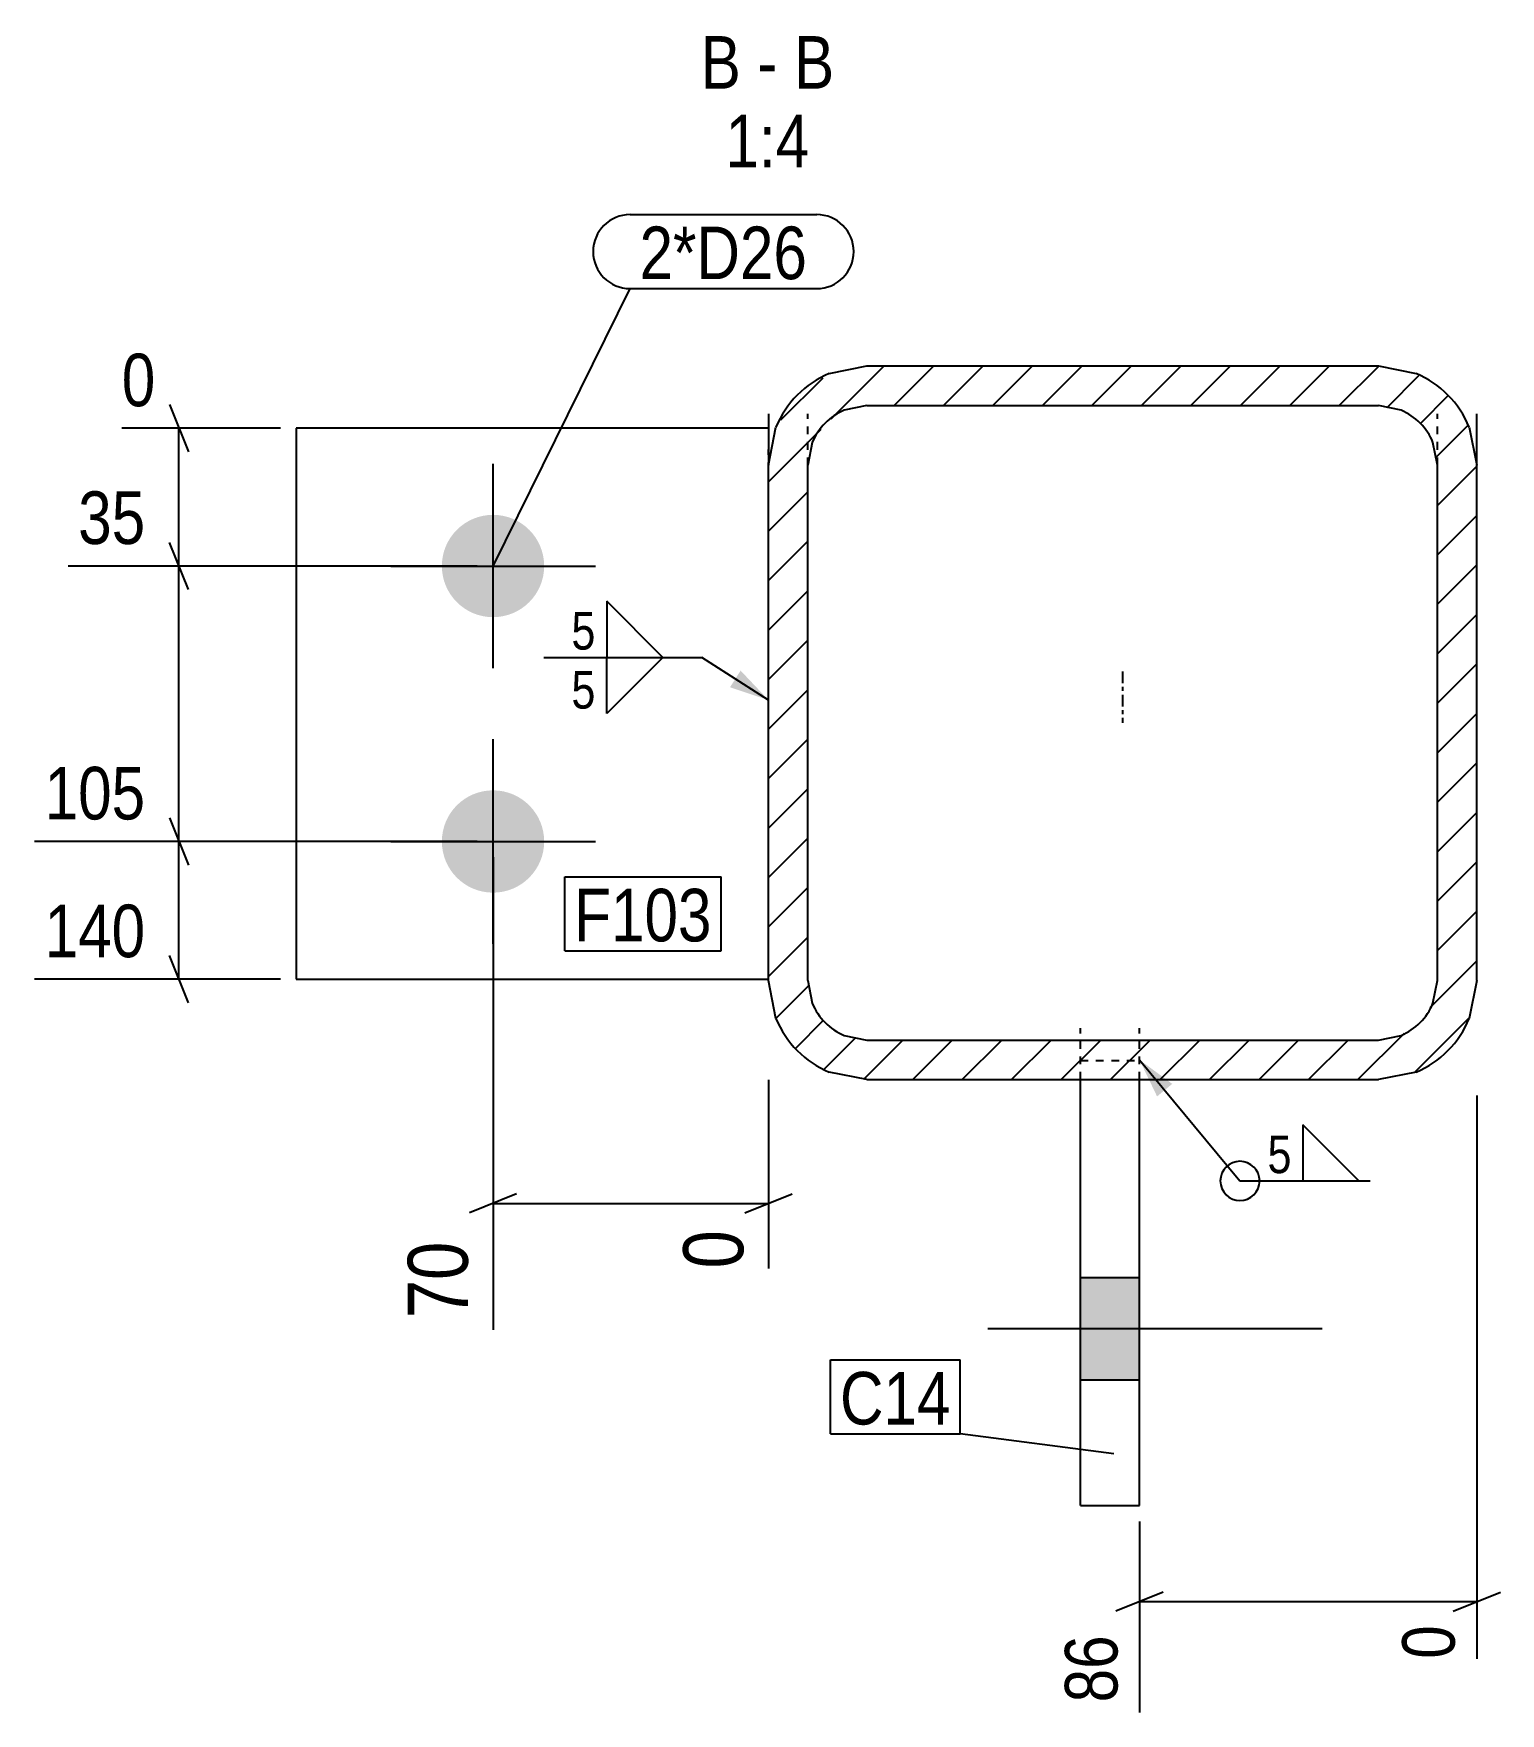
# Model space of a CAD drawing. Header units: millimetres. Extents: x 26 to 42465, y 8 to 1512.
# Drawn here: x 9206.9 to 9579.6, y 9.3 to 436.2 of the extents above; entities that cross this region are included whole.
import ezdxf

# ---------------------------------------------------------------- set-up
doc = ezdxf.new("R2010")
doc.units = ezdxf.units.MM
doc.linetypes.add('DXK_LINE_DOT2', pattern=[3.9198, 1.9599, -1.9599])
doc.linetypes.add('DXK_LINE_DOT3', pattern=[5.9187, 2.979, -0.9799, 0.9799, -0.9799])
for name, color, linetype in [('MÅLSÆTNING', 7, 'Continuous'), ('STÅL', 7, 'Continuous'), ('TEKST', 7, 'Continuous')]:
    doc.layers.add(name, color=color, linetype=linetype)
doc.styles.add('Arial Narrow', font='ARIALN.TTF', dxfattribs={"height": 0.2})

msp = doc.modelspace()

# ---------------------------------------------------------------- hatches: boundary and pattern name
at = {"layer": 'STÅL', "linetype": 'Continuous'}
h = msp.add_hatch(dxfattribs=at)
h.set_pattern_fill('', scale=2.8, style=0, pattern_type=0)
h.set_pattern_definition([(45, (9395.519, 185.935), (-6.28618, 6.28618), [])])
h.paths.add_polyline_path([(9393.62, 195.57), (9395.52, 185.93), (9400.94, 177.76), (9409.05, 172.3), (9418.62, 170.39), (9548.62, 170.39), (9558.18, 172.3), (9566.29, 177.76), (9571.71, 185.93), (9573.62, 195.57), (9573.62, 326.55), (9571.71, 336.19), (9566.29, 344.36), (9558.18, 349.82), (9548.62, 351.74), (9418.62, 351.74), (9409.05, 349.82), (9400.94, 344.36), (9395.52, 336.19), (9393.62, 326.55)])
h.paths.add_polyline_path([(9404.76, 332.33), (9408.01, 337.24), (9412.88, 340.51), (9418.62, 341.66), (9548.62, 341.66), (9554.36, 340.51), (9559.22, 337.24), (9562.47, 332.33), (9563.62, 326.55), (9563.62, 195.57), (9562.47, 189.79), (9559.22, 184.89), (9554.36, 181.61), (9548.62, 180.46), (9418.62, 180.46), (9412.88, 181.61), (9408.01, 184.89), (9404.76, 189.79), (9403.62, 195.57), (9403.62, 326.55)])
for points in [[(9323.62, 313.91, -1), (9323.62, 287.91, -1)], [(9323.62, 243.91, -1), (9323.62, 217.91, -1)], [(9487.92, 94.14), (9487.92, 120.14), (9472.92, 120.14), (9472.92, 94.14)]]:
    msp.add_hatch(color=96, dxfattribs=at).paths.add_polyline_path(points)
at = {"layer": 'TEKST', "linetype": 'Continuous'}
for points in [[(9386.54, 274.33), (9393.62, 266.83), (9383.84, 270.11)], [(9492.37, 166.13), (9487.91, 175.42), (9496.22, 169.32)]]:
    msp.add_hatch(color=3, dxfattribs=at).paths.add_polyline_path(points)

# ---------------------------------------------------------------- linework, layer by layer
at = {"layer": 'MÅLSÆTNING', "color": 7, "linetype": 'Continuous'}
for p, q in [((9241.41, 341.91), (9246.21, 329.91)), ((9269.62, 335.91), (9229.28, 335.91)), ((9243.81, 300.91), (9243.81, 335.91)), ((9246.21, 294.91), (9241.41, 306.91)), ((9246.21, 294.91), (9241.41, 306.91)), ((9319.62, 300.91), (9215.65, 300.91)), ((9319.62, 300.91), (9215.65, 300.91)), ((9243.81, 230.91), (9243.81, 300.91)), ((9241.41, 236.91), (9246.21, 224.91)), ((9241.41, 236.91), (9246.21, 224.91)), ((9319.62, 230.91), (9207.12, 230.91)), ((9319.62, 230.91), (9207.12, 230.91)), ((9243.81, 195.91), (9243.81, 230.91)), ((9323.62, 226.91), (9323.62, 106.84)), ((9246.21, 189.91), (9241.41, 201.91)), ((9269.62, 195.91), (9207.12, 195.91)), ((9393.62, 170.32), (9393.62, 122.41)), ((9573.62, 166.39), (9573.62, 23.23)), ((9329.62, 141.36), (9317.62, 136.56)), ((9387.62, 136.56), (9399.62, 141.36)), ((9323.62, 138.96), (9393.62, 138.96)), ((9487.91, 58.14), (9487.91, 9.6)), ((9493.91, 40.16), (9481.91, 35.36)), ((9567.62, 35.36), (9579.62, 40.16)), ((9487.91, 37.76), (9573.62, 37.76))]:
    msp.add_line(p, q, dxfattribs=at)
at = {"layer": 'STÅL', "color": 2, "linetype": 'Continuous'}
for p, q in [((9409.05, 349.82), (9418.62, 351.74)), ((9418.62, 351.74), (9548.62, 351.74)), ((9548.62, 351.74), (9558.18, 349.82)), ((9418.62, 341.66), (9412.88, 340.51)), ((9418.62, 341.66), (9548.62, 341.66)), ((9554.36, 340.51), (9548.62, 341.66)), ((9393.62, 339.61), (9393.62, 335.91)), ((9573.62, 326.55), (9573.62, 339.61)), ((9393.62, 335.91), (9273.62, 335.91)), ((9273.62, 335.91), (9273.62, 195.91)), ((9393.62, 326.55), (9395.52, 336.19)), ((9393.62, 335.91), (9393.62, 330.48)), ((9571.71, 336.19), (9573.62, 326.55)), ((9393.62, 330.48), (9393.62, 326.55)), ((9404.76, 332.33), (9403.62, 326.55)), ((9563.62, 326.55), (9562.47, 332.33)), ((9393.62, 195.57), (9393.62, 326.55)), ((9403.62, 195.57), (9403.62, 326.55)), ((9563.62, 195.57), (9563.62, 326.55)), ((9573.62, 195.57), (9573.62, 326.55)), ((9273.62, 195.91), (9393.62, 195.91)), ((9395.52, 185.93), (9393.62, 195.57)), ((9403.62, 195.57), (9404.76, 189.79)), ((9562.47, 189.79), (9563.62, 195.57)), ((9573.62, 195.57), (9571.71, 185.93)), ((9412.88, 181.61), (9418.62, 180.46)), ((9418.62, 180.46), (9548.62, 180.46)), ((9548.62, 180.46), (9554.36, 181.61)), ((9418.62, 170.39), (9409.05, 172.3)), ((9558.18, 172.3), (9548.62, 170.39)), ((9418.62, 170.39), (9548.62, 170.39)), ((9472.91, 62.14), (9472.91, 170.39)), ((9487.91, 62.14), (9487.91, 170.39)), ((9472.91, 62.14), (9487.91, 62.14))]:
    msp.add_line(p, q, dxfattribs=at)
at = {"layer": 'STÅL', "color": 7, "linetype": 'DXK_LINE_DOT2'}
for p, q in [((9403.62, 326.55), (9403.62, 339.61)), ((9563.62, 326.55), (9563.62, 339.61)), ((9393.62, 335.91), (9393.62, 330.48)), ((9393.62, 195.91), (9393.62, 330.48)), ((9403.62, 195.57), (9403.62, 208.64)), ((9563.62, 195.57), (9563.62, 208.64)), ((9573.62, 195.57), (9573.62, 208.64)), ((9393.62, 195.57), (9393.62, 195.91)), ((9472.91, 170.39), (9472.91, 183.45)), ((9487.91, 170.39), (9487.91, 183.45)), ((9472.91, 175.24), (9487.91, 175.24))]:
    msp.add_line(p, q, dxfattribs=at)
at = {"layer": 'STÅL', "color": 96, "linetype": 'Continuous'}
for p, q in [((9323.62, 274.91), (9323.62, 326.91)), ((9297.62, 300.91), (9349.62, 300.91)), ((9323.62, 204.91), (9323.62, 256.91)), ((9297.62, 230.91), (9349.62, 230.91)), ((9472.92, 120.14), (9487.92, 120.14)), ((9449.32, 107.14), (9534.32, 107.14)), ((9472.92, 94.14), (9487.92, 94.14))]:
    msp.add_line(p, q, dxfattribs=at)
at = {"layer": 'STÅL', "color": 7, "linetype": 'DXK_LINE_DOT3'}
msp.add_line((9483.62, 274.13), (9483.62, 261.06), dxfattribs=at)
at = {"layer": 'STÅL', "color": 2, "linetype": 'Continuous'}
for centre, radius, start, end in [((9418.74, 326.67), 25.09, 112.7149, 157.7138), ((9548.49, 326.67), 25.09, 22.2862, 67.2851), ((9418.69, 326.62), 15.06, 112.7149, 157.7138), ((9548.54, 326.62), 15.06, 22.2862, 67.2851), ((9418.69, 195.5), 15.06, 202.2862, 247.2851), ((9548.54, 195.5), 15.06, 292.7149, 337.7138), ((9418.74, 195.45), 25.09, 202.2862, 247.2851), ((9548.49, 195.45), 25.09, 292.7149, 337.7138)]:
    msp.add_arc(centre, radius, start, end, dxfattribs=at)
at = {"layer": 'TEKST', "color": 7, "linetype": 'Continuous'}
for p, q in [((9358.45, 390.2), (9405.88, 390.2)), ((9323.62, 300.91), (9358.45, 371.4)), ((9358.45, 371.4), (9405.88, 371.4)), ((9341.84, 221.92), (9381.6, 221.92)), ((9341.84, 203.12), (9341.84, 221.92)), ((9381.6, 203.12), (9381.6, 221.92)), ((9341.84, 203.12), (9381.6, 203.12)), ((9409.4, 99.16), (9442.34, 99.16)), ((9409.4, 80.36), (9409.4, 99.16)), ((9442.34, 80.36), (9442.34, 99.16)), ((9409.4, 80.36), (9442.34, 80.36)), ((9481.37, 75.34), (9442.34, 80.36))]:
    msp.add_line(p, q, dxfattribs=at)
at = {"layer": 'TEKST', "color": 3, "linetype": 'Continuous'}
for p, q in [((9393.62, 266.83), (9376.64, 277.68)), ((9487.91, 175.42), (9513.44, 144.64))]:
    msp.add_line(p, q, dxfattribs=at)
at = {"layer": 'TEKST', "color": 7, "linetype": 'Continuous'}
for centre, start, end in [((9358.45, 380.8), 90, 270), ((9405.88, 380.8), 270, 90)]:
    msp.add_arc(centre, 9.4, start, end, dxfattribs=at)
at = {"layer": 'TEKST', "color": 3, "linetype": 'Continuous'}
msp.add_arc((9513.44, 144.64), 5, 90, 270, dxfattribs=at)

# ---------------------------------------------------------------- wipeouts: each hides what was drawn before it
at = {"color": 0, "linetype": 'Continuous'}
for points, layer in [([(9238.06, 303.71), (9238.06, 323.31), (9215.4, 323.31), (9215.4, 303.71)], 'MÅLSÆTNING'), ([(9238.06, 233.71), (9238.06, 253.31), (9206.87, 253.31), (9206.87, 233.71)], 'MÅLSÆTNING'), ([(9238.06, 198.71), (9238.06, 218.31), (9206.87, 218.31), (9206.87, 198.71)], 'MÅLSÆTNING'), ([(9320.42, 132.45), (9298.02, 132.45), (9298.02, 106.55), (9320.42, 106.55)], 'MÅLSÆTNING'), ([(9485.11, 32.01), (9465.51, 32.01), (9465.51, 9.35), (9485.11, 9.35)], 'MÅLSÆTNING'), ([(9386.62, 422.2), (9386.62, 436.2), (9376.39, 436.2), (9376.39, 422.2)], 'TEKST'), ([(9395.92, 422.2), (9395.92, 436.2), (9390.82, 436.2), (9390.82, 422.2)], 'TEKST'), ([(9410.34, 422.2), (9410.34, 436.2), (9400.12, 436.2), (9400.12, 422.2)], 'TEKST'), ([(9404.03, 402.2), (9404.03, 416.2), (9382.7, 416.2), (9382.7, 402.2)], 'TEKST'), ([(9350.44, 263.88), (9350.44, 275.48), (9342.75, 275.48), (9342.75, 263.88)], 'TEKST')]:
    msp.add_wipeout(points, dxfattribs=at).dxf.layer = layer
at = {"color": 0}
for points in [[(9403.48, 373.8), (9403.48, 387.8), (9360.85, 387.8), (9360.85, 373.8)], [(9350.44, 278.88), (9350.44, 290.48), (9342.75, 290.48), (9342.75, 278.88)], [(9379.2, 205.52), (9379.2, 219.52), (9344.24, 219.52), (9344.24, 205.52)], [(9527.34, 145.84), (9527.34, 157.44), (9519.64, 157.44), (9519.64, 145.84)], [(9439.94, 82.76), (9439.94, 96.76), (9411.8, 96.76), (9411.8, 82.76)]]:
    msp.add_wipeout(points, dxfattribs=at).dxf.layer = 'TEKST'

# ---------------------------------------------------------------- next in the draw order: linework, layer by layer
at = {"layer": 'TEKST', "color": 3, "linetype": 'Continuous'}
for p, q in [((9366.79, 277.68), (9352.5, 291.96)), ((9352.5, 291.96), (9352.5, 277.68)), ((9336.55, 277.68), (9376.64, 277.68)), ((9352.5, 277.68), (9366.79, 277.68)), ((9352.5, 277.68), (9366.79, 277.68)), ((9366.79, 277.68), (9352.5, 263.39)), ((9352.5, 263.39), (9352.5, 277.68)), ((9543.68, 144.64), (9529.39, 158.93)), ((9529.39, 158.93), (9529.39, 144.64)), ((9513.44, 144.64), (9546.54, 144.64)), ((9529.39, 144.64), (9543.68, 144.64))]:
    msp.add_line(p, q, dxfattribs=at)
msp.add_arc((9513.44, 144.64), 5, 270, 90, dxfattribs=at)

# ---------------------------------------------------------------- next in the draw order: texts
at = {"layer": 'MÅLSÆTNING', "color": 3, "linetype": 'Continuous', "style": 'Arial Narrow'}
for s, p in [('35', (9218.2, 306.51)), ('105', (9209.67, 236.51)), ('140', (9209.67, 201.51))]:
    msp.add_text(s, height=13.362, dxfattribs=at).set_placement(p)
for s, height, p in [('70', 15.271, (9317.22, 109.75)), ('86', 13.362, (9482.31, 12.15))]:
    msp.add_text(s, height=height, rotation=90.0002, dxfattribs=at).set_placement(p)
at = {"layer": 'TEKST', "color": 3, "linetype": 'Continuous', "style": 'Arial Narrow'}
for s, height, p in [('B', 13.36, (9376.39, 422.2)), ('B', 13.36, (9400.12, 422.2)), ('-', 13.36, (9390.82, 422.2)), ('1:4', 13.362, (9382.7, 402.2)), ('5', 9.54, (9343.55, 264.68))]:
    msp.add_text(s, height=height, dxfattribs=at).set_placement(p)
at = {"layer": 'TEKST', "color": 3, "style": 'Arial Narrow'}
for p in [(9343.55, 279.68), (9520.44, 146.64)]:
    msp.add_text('5', height=9.54, dxfattribs=at).set_placement(p)

# ---------------------------------------------------------------- next in the draw order: wipeouts: each hides what was drawn before it
at = {"color": 0, "linetype": 'Continuous'}
for points in [[(9240.61, 338.71), (9240.61, 358.31), (9226.48, 358.31), (9226.48, 338.71)], [(9390.42, 135.36), (9368.02, 135.36), (9368.02, 119.21), (9390.42, 119.21)], [(9570.82, 34.56), (9551.22, 34.56), (9551.22, 20.43), (9570.82, 20.43)]]:
    msp.add_wipeout(points, dxfattribs=at).dxf.layer = 'MÅLSÆTNING'
at = {"color": 0}
for points in [[(9403.48, 373.8), (9403.48, 387.8), (9360.85, 387.8), (9360.85, 373.8)], [(9379.2, 205.52), (9379.2, 219.52), (9344.24, 219.52), (9344.24, 205.52)], [(9439.94, 82.76), (9439.94, 96.76), (9411.8, 96.76), (9411.8, 82.76)]]:
    msp.add_wipeout(points, dxfattribs=at).dxf.layer = 'TEKST'

# ---------------------------------------------------------------- next in the draw order: texts
at = {"layer": 'MÅLSÆTNING', "color": 3, "linetype": 'Continuous', "style": 'Arial Narrow'}
msp.add_text('0', height=13.36, dxfattribs=at).set_placement((9229.28, 341.51))
for height, p in [(15.27, (9387.22, 122.41)), (13.36, (9568.02, 23.23))]:
    msp.add_text('0', height=height, rotation=90.0002, dxfattribs=at).set_placement(p)
at = {"layer": 'TEKST', "color": 3, "style": 'Arial Narrow'}
for s, p in [('2*D26', (9360.85, 373.8)), ('F103', (9344.24, 205.52)), ('C14', (9411.8, 82.76))]:
    msp.add_text(s, height=13.362, dxfattribs=at).set_placement(p)

doc.saveas('drawing.dxf')
